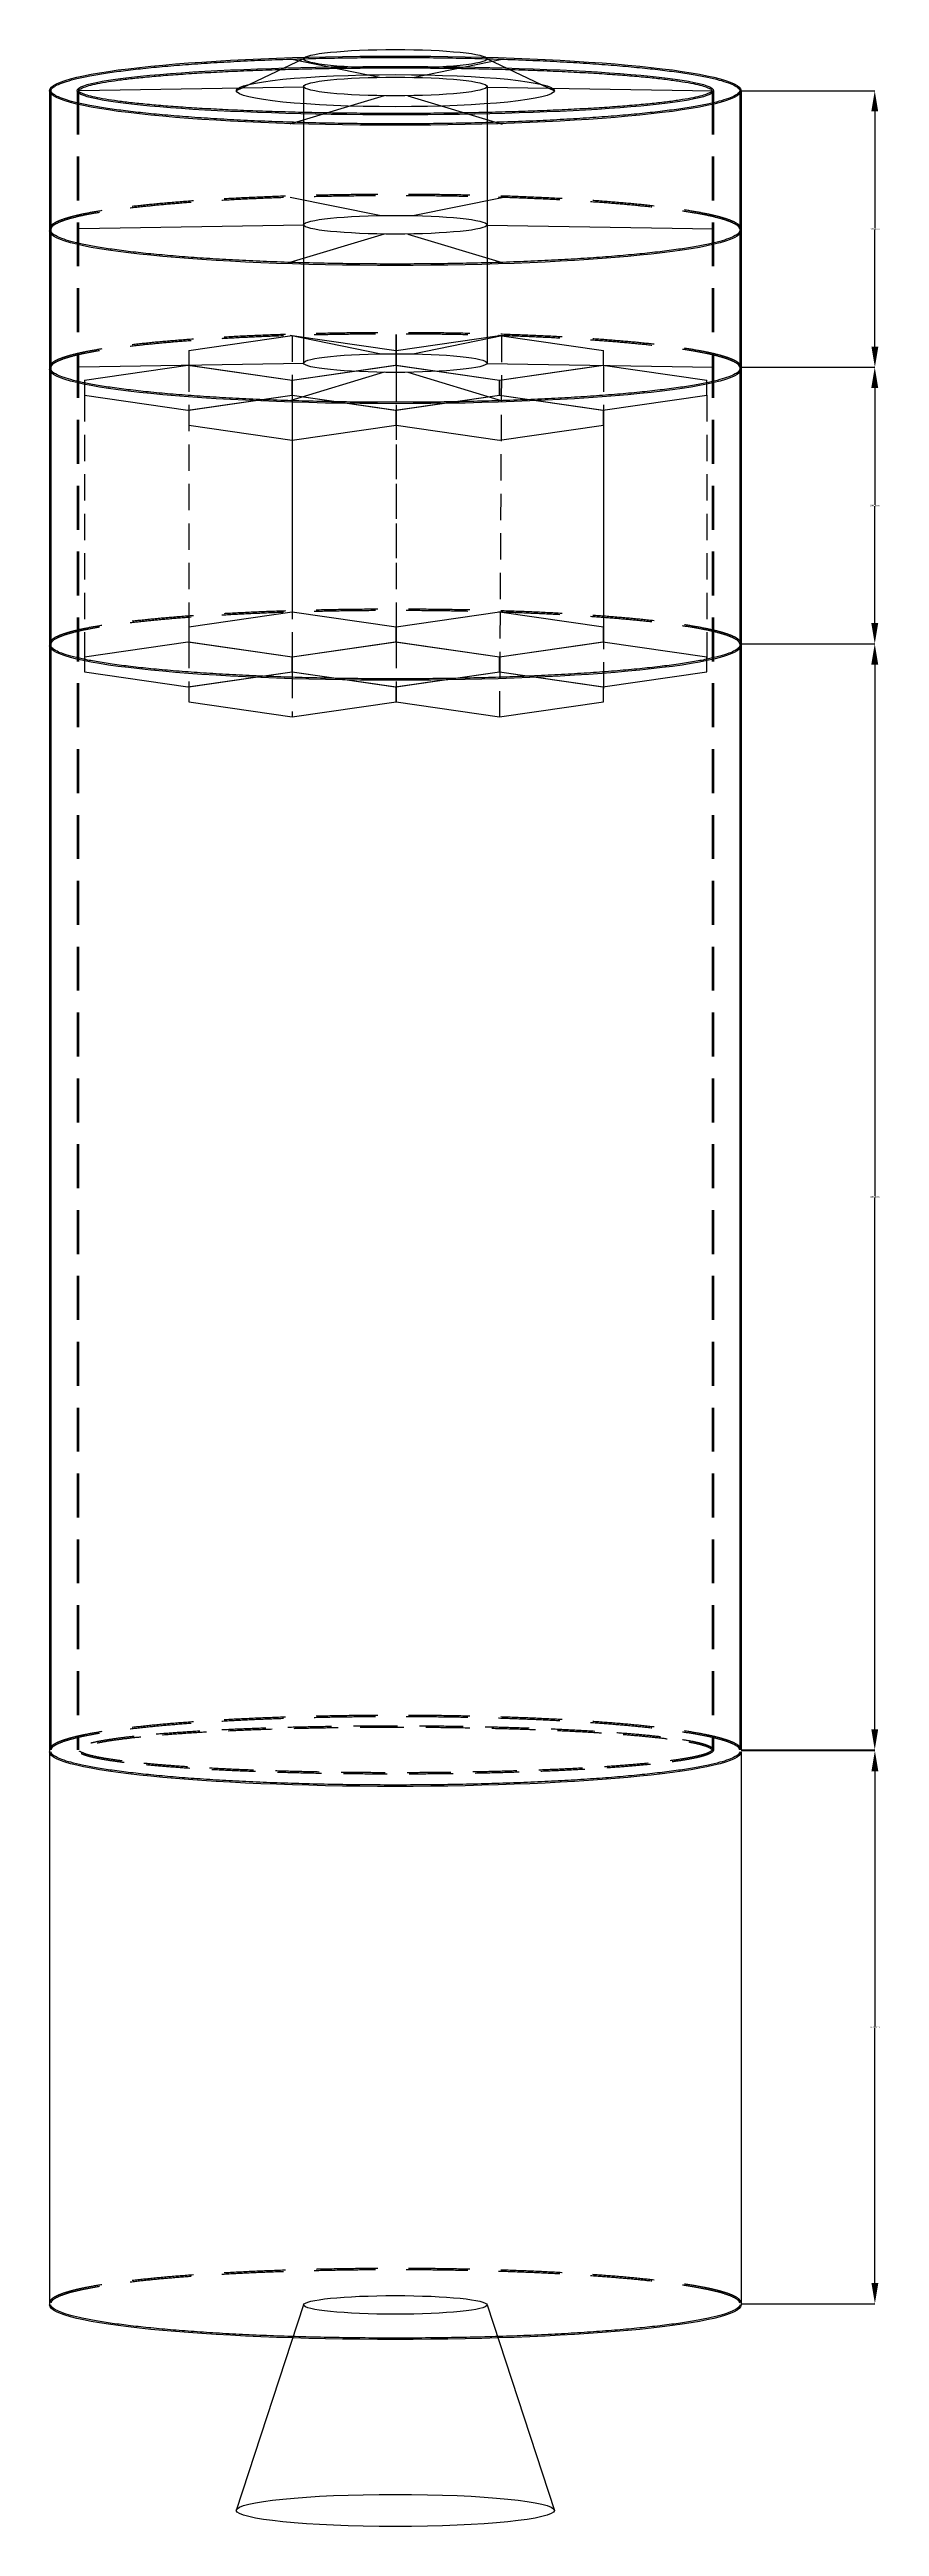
# Model space of a CAD drawing. Header units: inches. Extents: x -4186 to 68039, y -33263 to 5220.
# Drawn here: x 19129 to 25129, y -33263 to -15349 of the extents above; entities that cross this region are included whole.
import ezdxf

# ---------------------------------------------------------------- set-up
doc = ezdxf.new("R2010")
doc.units = ezdxf.units.IN
doc.header["$MEASUREMENT"] = 0
doc.linetypes.add('DASH2', pattern=[19.05, 12.7, -6.35])
for name, color, linetype in [('Compartment', 2, 'Continuous'), ('Skin', 3, 'Continuous'), ('SupportSystems', 5, 'Continuous'), ('Water', 4, 'Continuous')]:
    doc.layers.add(name, color=color, linetype=linetype)
doc.styles.add('Arial', font='Arial.ttf')
doc.dimstyles.new('BigDim', dxfattribs={"dimtxt": 10, "dimasz": 150, "dimexe": 0.18, "dimexo": 0.0625, "dimgap": 0.09, "dimtad": 0, "dimtih": 1, "dimtoh": 1, "dimdec": 1, "dimzin": 0, "dimdsep": 46, "dimtxsty": 'Arial', "dimcen": 0.09, "dimclrd": 4, "dimclre": 4, "dimadec": 0, "dimazin": 0, "dimtfac": 1, "dimtofl": 0, "dimtmove": 0, "dimatfit": 3, "dimfxl": 1, "dimtolj": 1, "dimtzin": 0, "dimarcsym": 0})

# ---------------------------------------------------------------- blocks, each defined once
blk = doc.blocks.new('*D14')
at = {"layer": 'Defpoints', "color": 0}
for p in [(24129, -15647), (24129, -17647), (25096, -17647)]:
    blk.add_point(p, dxfattribs=at)
at = {"layer": 'Skin', "color": 4, "lineweight": -2}
for p, q in [((24129, -15647), (25096, -15647)), ((25095, -15797), (25095, -16642)), ((25096, -17497), (25095, -16652)), ((24129, -17647), (25096, -17647))]:
    blk.add_line(p, q, dxfattribs=at)
at = {"layer": 'Skin', "color": 4}
for points in [[(25120, -15797), (25070, -15797), (25095, -15647)], [(25071, -17497), (25121, -17497), (25096, -17647)]]:
    blk.add_solid(points, dxfattribs=at)
at = {"layer": 'Skin', "color": 0, "insert": (25095, -16647), "char_height": 10, "attachment_point": 5, "style": 'Arial'}
blk.add_mtext('\\A1;2000.0mm', dxfattribs=at)
blk = doc.blocks.new('*D15')
at = {"layer": 'Defpoints', "color": 0}
for p in [(24129, -17647), (24129, -19647), (25095, -19647)]:
    blk.add_point(p, dxfattribs=at)
at = {"layer": 'Skin', "color": 4, "lineweight": -2}
for p, q in [((24129, -17647), (25096, -17647)), ((25095, -17797), (25095, -18642)), ((25095, -19497), (25095, -18652)), ((24129, -19647), (25096, -19647))]:
    blk.add_line(p, q, dxfattribs=at)
at = {"layer": 'Skin', "color": 4}
for points in [[(25120, -17797), (25070, -17797), (25095, -17647)], [(25070, -19497), (25120, -19497), (25095, -19647)]]:
    blk.add_solid(points, dxfattribs=at)
at = {"layer": 'Skin', "color": 0, "insert": (25095, -18647), "char_height": 10, "attachment_point": 5, "style": 'Arial'}
blk.add_mtext('\\A1;2000.0mm', dxfattribs=at)
blk = doc.blocks.new('*D16')
at = {"layer": 'Defpoints', "color": 0}
for p in [(24129, -19647), (24129, -27647), (25095, -27647)]:
    blk.add_point(p, dxfattribs=at)
at = {"layer": 'Skin', "color": 4, "lineweight": -2}
for p, q in [((24129, -19647), (25096, -19647)), ((25095, -19797), (25095, -23642)), ((25095, -27497), (25095, -23652)), ((24129, -27647), (25096, -27647))]:
    blk.add_line(p, q, dxfattribs=at)
at = {"layer": 'Skin', "color": 4}
for points in [[(25120, -19797), (25070, -19797), (25095, -19647)], [(25070, -27497), (25120, -27497), (25095, -27647)]]:
    blk.add_solid(points, dxfattribs=at)
at = {"layer": 'Skin', "color": 0, "insert": (25095, -23647), "char_height": 10, "attachment_point": 5, "style": 'Arial'}
blk.add_mtext('\\A1;8000.0mm', dxfattribs=at)
blk = doc.blocks.new('*D21')
at = {"layer": 'Defpoints', "color": 0}
for p in [(24129, -27652), (24129, -31652), (25096, -31652)]:
    blk.add_point(p, dxfattribs=at)
at = {"layer": 'Skin', "color": 4, "lineweight": -2}
for p, q in [((24129, -27652), (25096, -27652)), ((25096, -27802), (25096, -29646)), ((25096, -31502), (25096, -29657)), ((24129, -31652), (25096, -31652))]:
    blk.add_line(p, q, dxfattribs=at)
at = {"layer": 'Skin', "color": 4}
for points in [[(25121, -27802), (25071, -27802), (25096, -27652)], [(25071, -31502), (25121, -31502), (25096, -31652)]]:
    blk.add_solid(points, dxfattribs=at)
at = {"layer": 'Skin', "color": 0, "insert": (25096, -29652), "char_height": 10, "attachment_point": 5, "style": 'Arial'}
blk.add_mtext('\\A1;4000.0mm', dxfattribs=at)

msp = doc.modelspace()

# ---------------------------------------------------------------- hatches: boundary and pattern name
at = {"layer": 'Water', "linetype": 'DASH2', "ltscale": 5}
h = msp.add_hatch(dxfattribs=at)
h.set_pattern_fill('ANSI37', color=256, scale=500, style=0)
h.set_pattern_definition([(45, (-1250, 0), (-44.19417, 44.19417), []), (135, (-1250, 0), (-44.19417, -44.19417), [])])
edge = h.paths.add_edge_path()
edge.add_line((19328.59, -15646.75), (19328.59, -27646.75))
edge = h.paths.add_edge_path()
edge.add_line((19138.59, -15646.75), (19138.59, -27646.75))
h = msp.add_hatch(dxfattribs=at)
h.set_pattern_fill('ANSI37', color=256, scale=500, angle=180, style=0)
h.set_pattern_definition([(135, (44507.186, 0), (44.19417, 44.19417), []), (45, (44507.186, 0), (44.19417, -44.19417), [])])
edge = h.paths.add_edge_path()
edge.add_line((23928.59, -15646.75), (23928.59, -27646.75))
edge = h.paths.add_edge_path()
edge.add_line((24118.59, -15646.75), (24118.59, -27646.75))

# ---------------------------------------------------------------- linework, layer by layer
at = {"layer": 'Compartment'}
for p, q in [((21513.81, -15550.3), (20867.98, -15418.6)), ((21754.27, -15550.5), (22401.1, -15418.6)), ((20966.63, -15620.43), (19342.24, -15646.75)), ((21548.4, -15683.72), (20866.99, -15888.78)), ((21720.18, -15683.57), (22402.09, -15888.78)), ((22290.66, -15620.24), (23926.85, -15646.75)), ((21513.81, -16550.3), (20867.98, -16418.6)), ((21754.27, -16550.5), (22401.1, -16418.6)), ((20966.63, -16620.43), (19342.24, -16646.75)), ((22290.66, -16620.24), (23926.85, -16646.75)), ((21548.4, -16683.72), (20866.99, -16888.78)), ((21720.18, -16683.57), (22402.09, -16888.78)), ((21513.81, -17550.3), (20867.98, -17418.6)), ((21634.54, -17549.28), (21634.54, -17409.28)), ((21754.27, -17550.5), (22401.1, -17418.6)), ((20966.63, -17620.43), (19342.24, -17646.75)), ((21548.4, -17683.72), (20866.99, -17888.78)), ((21634.54, -17691.57), (21634.54, -17900.67)), ((21720.18, -17683.57), (22402.09, -17888.78)), ((22290.66, -17620.24), (23926.85, -17646.75)), ((19381.57, -17741.39), (19381.57, -17849.65)), ((23881.57, -17849.65), (23881.57, -17741.39)), ((19381.57, -19741.39), (19381.57, -19849.65)), ((23881.57, -19849.65), (23881.57, -19741.39))]:
    msp.add_line(p, q, dxfattribs=at)
at = {"layer": 'Compartment', "color": 46}
for p, q in [((20134.54, -17524.89), (20881.57, -17416.63)), ((20134.54, -17524.89), (20134.54, -17633.14)), ((20881.57, -17416.63), (21634.54, -17524.89)), ((21634.54, -17524.89), (22381.57, -17416.63)), ((21634.54, -17633.14), (21634.54, -17524.89)), ((21634.54, -17524.89), (21634.54, -17633.14)), ((22381.57, -17416.63), (23134.54, -17524.89)), ((23134.54, -17633.14), (23134.54, -17524.89)), ((19381.57, -17741.39), (20128.59, -17633.14)), ((20128.59, -17633.14), (20881.57, -17741.39)), ((20134.54, -17633.14), (20881.57, -17741.39)), ((20881.57, -17741.39), (21628.59, -17633.14)), ((20881.57, -17741.39), (21634.54, -17633.14)), ((21628.59, -17633.14), (22381.57, -17741.39)), ((21634.54, -17633.14), (22381.57, -17741.39)), ((22381.57, -17741.39), (23128.59, -17633.14)), ((22381.57, -17741.39), (23134.54, -17633.14)), ((23128.59, -17633.14), (23881.57, -17741.39)), ((19381.57, -17849.65), (20128.59, -17957.9)), ((20128.59, -17957.9), (20881.57, -17849.65)), ((20134.54, -17957.9), (20881.57, -17849.65)), ((20881.57, -17741.39), (20881.57, -17849.65)), ((20881.57, -17849.65), (20881.57, -17741.39)), ((20881.57, -17849.65), (21634.54, -17957.9)), ((20881.57, -17849.65), (21628.59, -17957.9)), ((21628.59, -17957.9), (22381.57, -17849.65)), ((21634.54, -17957.9), (22381.57, -17849.65)), ((22381.57, -17849.65), (22381.57, -17741.39)), ((22381.57, -17741.39), (22381.57, -17849.65)), ((22381.57, -17849.65), (23128.59, -17957.9)), ((22381.57, -17849.65), (23134.54, -17957.9)), ((23128.59, -17957.9), (23881.57, -17849.65)), ((20134.54, -17957.9), (20134.54, -18066.15)), ((20134.54, -18066.15), (20881.57, -18174.41)), ((20881.57, -18174.41), (21634.54, -18066.15)), ((21634.54, -18066.15), (21634.54, -17957.9)), ((21634.54, -17957.9), (21634.54, -18066.15)), ((21634.54, -18066.15), (22381.57, -18174.41)), ((22381.57, -18174.41), (23134.54, -18066.15)), ((23134.54, -18066.15), (23134.54, -17957.9)), ((20134.54, -19524.89), (20881.57, -19416.63)), ((20134.54, -19524.89), (20134.54, -19633.14)), ((20881.57, -19416.63), (21634.54, -19524.89)), ((21634.54, -19524.89), (22381.57, -19416.63)), ((21634.54, -19633.14), (21634.54, -19524.89)), ((21634.54, -19524.89), (21634.54, -19633.14)), ((22381.57, -19416.63), (23134.54, -19524.89)), ((23134.54, -19633.14), (23134.54, -19524.89)), ((19381.57, -19741.39), (20128.59, -19633.14)), ((20128.59, -19633.14), (20881.57, -19741.39)), ((20134.54, -19633.14), (20881.57, -19741.39)), ((20881.57, -19741.39), (21628.59, -19633.14)), ((20881.57, -19741.39), (21634.54, -19633.14)), ((21628.59, -19633.14), (22381.57, -19741.39)), ((21634.54, -19633.14), (22381.57, -19741.39)), ((22381.57, -19741.39), (23128.59, -19633.14)), ((22381.57, -19741.39), (23134.54, -19633.14)), ((23128.59, -19633.14), (23881.57, -19741.39)), ((19381.57, -19849.65), (20128.59, -19957.9)), ((20128.59, -19957.9), (20881.57, -19849.65)), ((20134.54, -19957.9), (20881.57, -19849.65)), ((20881.57, -19741.39), (20881.57, -19849.65)), ((20881.57, -19849.65), (20881.57, -19741.39)), ((20881.57, -19849.65), (21634.54, -19957.9)), ((20881.57, -19849.65), (21628.59, -19957.9)), ((21628.59, -19957.9), (22381.57, -19849.65)), ((21634.54, -19957.9), (22381.57, -19849.65)), ((22381.57, -19849.65), (22381.57, -19741.39)), ((22381.57, -19741.39), (22381.57, -19849.65)), ((22381.57, -19849.65), (23134.54, -19957.9)), ((22381.57, -19849.65), (23128.59, -19957.9)), ((23128.59, -19957.9), (23881.57, -19849.65)), ((20134.54, -19957.9), (20134.54, -20066.15)), ((21634.54, -20066.15), (21634.54, -19957.9)), ((21634.54, -19957.9), (21634.54, -20066.15)), ((23134.54, -20066.15), (23134.54, -19957.9)), ((20134.54, -20066.15), (20881.57, -20174.41)), ((20881.57, -20174.41), (21634.54, -20066.15)), ((21634.54, -20066.15), (22381.57, -20174.41)), ((22381.57, -20174.41), (23134.54, -20066.15))]:
    msp.add_line(p, q, dxfattribs=at)
at = {"layer": 'Compartment', "color": 46, "linetype": 'DASH2', "ltscale": 15}
for p, q in [((20881.57, -17416.63), (20881.57, -19416.63)), ((21634.54, -17409.28), (21634.54, -19066.15)), ((22397.01, -17418.85), (22381.57, -20174.41)), ((20134.54, -17633.14), (20134.54, -20066.15)), ((21634.54, -17633.14), (21634.54, -20066.15)), ((23134.54, -17633.14), (23134.54, -19633.14)), ((19381.57, -17849.65), (19381.57, -19849.65)), ((20881.57, -17849.65), (20881.57, -20174.41)), ((23881.57, -17849.65), (23881.57, -19849.65)), ((23134.54, -18066.15), (23134.54, -20066.15))]:
    msp.add_line(p, q, dxfattribs=at)
at = {"layer": 'Skin'}
for p, q in [((20965.64, -15416.75), (20478.59, -15646.75)), ((22291.55, -15416.75), (22778.59, -15646.75)), ((19128.59, -15646.75), (19128.59, -27646.75)), ((19138.59, -15646.75), (19138.59, -27646.75)), ((20965.64, -15616.75), (20965.64, -17616.75)), ((22291.55, -15616.75), (22291.55, -17616.75)), ((24118.59, -15646.75), (24118.59, -27646.75)), ((24128.59, -15646.75), (24128.59, -27646.75)), ((19128.59, -27646.75), (19128.59, -31660.67)), ((24128.59, -27660.67), (24128.59, -31660.67))]:
    msp.add_line(p, q, dxfattribs=at)
at = {"layer": 'Skin', "linetype": 'DASH2', "ltscale": 25}
for p, q in [((19328.59, -15646.75), (19328.59, -27646.75)), ((19338.59, -15646.75), (19338.59, -27646.75)), ((23918.59, -15646.75), (23918.59, -27646.75)), ((23928.59, -15646.75), (23928.59, -27646.75))]:
    msp.add_line(p, q, dxfattribs=at)
at = {"layer": 'Skin'}
for centre, major_axis, ratio in [((21628.59, -15646.75), (2500, 0), 0.1), ((21628.59, -15416.75), (662.96, 0), 0.10176594), ((21628.59, -15646.75), (2300, 0), 0.07608696), ((21628.59, -15646.75), (1150, 0), 0.10097911), ((21628.59, -15616.75), (662.96, 0), 0.10176594)]:
    msp.add_ellipse(centre, major_axis=major_axis, ratio=ratio, dxfattribs=at)
at = {"layer": 'Skin', "linetype": 'DASH2', "ltscale": 35}
for centre in [(21628.59, -16646.75), (21628.59, -17646.75), (21628.59, -19646.75), (21628.59, -27646.75), (21628.59, -31646.75)]:
    msp.add_ellipse(centre, major_axis=(2500, 0), ratio=0.1, start_param=0, end_param=3.14159265, dxfattribs=at)
at = {"layer": 'Skin', "ltscale": 25}
for centre in [(21628.59, -16616.75), (21628.59, -17616.75)]:
    msp.add_ellipse(centre, major_axis=(662.96, 0), ratio=0.10176594, dxfattribs=at)
at = {"layer": 'Skin', "extrusion": (0, 0, -1)}
for centre in [(21628.59, -16660.67), (21628.59, -17660.67), (21628.59, -19660.67), (21628.59, -27660.67), (21628.59, -31660.67)]:
    msp.add_ellipse(centre, major_axis=(2500, 0), ratio=0.1, start_param=0, end_param=3.14159265, dxfattribs=at)
at = {"layer": 'Skin', "linetype": 'DASH2', "ltscale": 25}
msp.add_ellipse((21628.59, -27646.75), major_axis=(2300, 0), ratio=0.07608696, dxfattribs=at)
at = {"layer": 'Skin', "end_tangent": (0, 1)}
for points, start_tangent in [([(24118.59, -15646.75), (24111.33, -15631.29), (24084.66, -15611.46), (24037.55, -15590.54), (23970.98, -15569.74), (23885.76, -15549.49), (23782.7, -15530.01), (23662.67, -15511.5), (23526.65, -15494.11), (23375.72, -15477.98), (23211.09, -15463.24), (23034.04, -15450.02), (22845.97, -15438.4), (22648.36, -15428.5), (22442.75, -15420.38), (22230.76, -15414.11), (22014.06, -15409.74), (21794.33, -15407.3), (21573.31, -15406.81), (21352.72, -15408.27), (21134.29, -15411.68), (20919.73, -15417.01), (20710.73, -15424.21), (20508.93, -15433.23), (20315.9, -15444), (20133.16, -15456.43), (19962.15, -15470.43), (19804.21, -15485.88), (19660.59, -15502.65), (19532.44, -15520.62), (19420.78, -15539.64), (19326.53, -15559.53), (19250.54, -15580.09), (19193.59, -15601.02), (19156.58, -15621.66), (19140.18, -15639.74), (19140.18, -15653.76), (19156.58, -15671.83), (19193.59, -15692.47), (19250.54, -15713.4), (19326.53, -15733.96), (19420.78, -15753.85), (19532.44, -15772.87), (19660.59, -15790.84), (19804.21, -15807.62), (19962.15, -15823.07), (20133.16, -15837.06), (20315.9, -15849.49), (20508.93, -15860.26), (20710.73, -15869.28), (20919.73, -15876.48), (21134.29, -15881.81), (21352.72, -15885.22), (21573.31, -15886.69), (21794.33, -15886.2), (22014.06, -15883.76), (22230.76, -15879.38), (22442.75, -15873.11), (22648.36, -15864.99), (22845.97, -15855.09), (23034.04, -15843.48), (23211.09, -15830.25), (23375.72, -15815.52), (23526.65, -15799.39), (23662.67, -15781.99), (23782.7, -15763.48), (23885.76, -15744.01), (23970.98, -15723.75), (24037.55, -15702.96), (24084.66, -15682.04), (24111.33, -15662.2), (24118.59, -15646.75)], (0, 1)), ([(23918.59, -15646.75), (23913.08, -15638.87), (23888.75, -15625.14), (23845.32, -15610.46), (23783.98, -15595.88), (23705.5, -15581.69), (23610.63, -15568.05), (23500.16, -15555.08), (23374.99, -15542.91), (23236.11, -15531.61), (23084.62, -15521.3), (22921.71, -15512.04), (22748.67, -15503.91), (22566.85, -15496.98), (22377.67, -15491.29), (22182.63, -15486.9), (21983.25, -15483.84), (21781.09, -15482.13), (21577.73, -15481.79), (21374.77, -15482.82), (21173.8, -15485.2), (20976.4, -15488.93), (20784.1, -15493.97), (20598.42, -15500.29), (20420.81, -15507.83), (20252.67, -15516.53), (20095.32, -15526.33), (19949.99, -15537.14), (19817.83, -15548.89), (19699.89, -15561.47), (19597.12, -15574.79), (19510.35, -15588.72), (19440.35, -15603.13), (19387.86, -15617.82), (19353.78, -15632.27), (19339.49, -15644.04), (19339.49, -15649.46), (19353.78, -15661.22), (19387.86, -15675.68), (19440.35, -15690.36), (19510.35, -15704.77), (19597.12, -15718.7), (19699.89, -15732.02), (19817.83, -15744.6), (19949.99, -15756.35), (20095.32, -15767.16), (20252.67, -15776.96), (20420.81, -15785.67), (20598.42, -15793.2), (20784.1, -15799.52), (20976.4, -15804.56), (21173.8, -15808.29), (21374.77, -15810.68), (21577.73, -15811.7), (21781.09, -15811.36), (21983.25, -15809.65), (22182.63, -15806.59), (22377.67, -15802.2), (22566.85, -15796.52), (22748.67, -15789.58), (22921.71, -15781.46), (23084.62, -15772.2), (23236.11, -15761.88), (23374.99, -15750.59), (23500.16, -15738.41), (23610.63, -15725.44), (23705.5, -15711.8), (23783.98, -15697.61), (23845.32, -15683.03), (23888.75, -15668.36), (23913.08, -15654.62), (23918.59, -15646.75)], (0, 1)), ([(24118.59, -16660.67), (24111.55, -16675.87), (24085.68, -16695.38), (24039.91, -16716.01), (23975.18, -16736.53), (23892.27, -16756.55), (23791.95, -16775.82), (23675.06, -16794.16), (23542.52, -16811.44), (23395.36, -16827.5), (23234.73, -16842.22), (23061.84, -16855.48), (22878.02, -16867.19), (22684.67, -16877.26), (22483.28, -16885.6), (22275.37, -16892.15), (22062.54, -16896.87), (21846.39, -16899.72), (21628.59, -16900.67), (21410.79, -16899.72), (21194.65, -16896.87), (20981.81, -16892.15), (20773.91, -16885.6), (20572.51, -16877.26), (20379.17, -16867.19), (20195.35, -16855.48), (20022.46, -16842.22), (19861.82, -16827.5), (19714.67, -16811.44), (19582.13, -16794.16), (19465.24, -16775.82), (19364.92, -16756.55), (19282.01, -16736.53), (19217.27, -16716.01), (19171.51, -16695.38), (19145.63, -16675.87), (19138.59, -16660.67)], (0, -1)), ([(24118.59, -17660.67), (24111.55, -17675.87), (24085.68, -17695.38), (24039.91, -17716.01), (23975.18, -17736.53), (23892.27, -17756.55), (23791.95, -17775.82), (23675.06, -17794.16), (23542.52, -17811.44), (23395.36, -17827.5), (23234.73, -17842.22), (23061.84, -17855.48), (22878.02, -17867.19), (22684.67, -17877.26), (22483.28, -17885.6), (22275.37, -17892.15), (22062.54, -17896.87), (21846.39, -17899.72), (21628.59, -17900.67), (21410.79, -17899.72), (21194.65, -17896.87), (20981.81, -17892.15), (20773.91, -17885.6), (20572.51, -17877.26), (20379.17, -17867.19), (20195.35, -17855.48), (20022.46, -17842.22), (19861.82, -17827.5), (19714.67, -17811.44), (19582.13, -17794.16), (19465.24, -17775.82), (19364.92, -17756.55), (19282.01, -17736.53), (19217.27, -17716.01), (19171.51, -17695.38), (19145.63, -17675.87), (19138.59, -17660.67)], (0, -1)), ([(24118.59, -19660.67), (24111.55, -19675.87), (24085.68, -19695.38), (24039.91, -19716.01), (23975.18, -19736.53), (23892.27, -19756.55), (23791.95, -19775.82), (23675.06, -19794.16), (23542.52, -19811.44), (23395.36, -19827.5), (23234.73, -19842.22), (23061.84, -19855.48), (22878.02, -19867.19), (22684.67, -19877.26), (22483.28, -19885.6), (22275.37, -19892.15), (22062.54, -19896.87), (21846.39, -19899.72), (21628.59, -19900.67), (21410.79, -19899.72), (21194.65, -19896.87), (20981.81, -19892.15), (20773.91, -19885.6), (20572.51, -19877.26), (20379.17, -19867.19), (20195.35, -19855.48), (20022.46, -19842.22), (19861.82, -19827.5), (19714.67, -19811.44), (19582.13, -19794.16), (19465.24, -19775.82), (19364.92, -19756.55), (19282.01, -19736.53), (19217.27, -19716.01), (19171.51, -19695.38), (19145.63, -19675.87), (19138.59, -19660.67)], (0, -1)), ([(24118.59, -27660.67), (24111.55, -27675.87), (24085.68, -27695.38), (24039.91, -27716.01), (23975.18, -27736.53), (23892.27, -27756.55), (23791.95, -27775.82), (23675.06, -27794.16), (23542.52, -27811.44), (23395.36, -27827.5), (23234.73, -27842.22), (23061.84, -27855.48), (22878.02, -27867.19), (22684.67, -27877.26), (22483.28, -27885.6), (22275.37, -27892.15), (22062.54, -27896.87), (21846.39, -27899.72), (21628.59, -27900.67), (21410.79, -27899.72), (21194.65, -27896.87), (20981.81, -27892.15), (20773.91, -27885.6), (20572.51, -27877.26), (20379.17, -27867.19), (20195.35, -27855.48), (20022.46, -27842.22), (19861.82, -27827.5), (19714.67, -27811.44), (19582.13, -27794.16), (19465.24, -27775.82), (19364.92, -27756.55), (19282.01, -27736.53), (19217.27, -27716.01), (19171.51, -27695.38), (19145.63, -27675.87), (19138.59, -27660.67)], (0, -1)), ([(24118.59, -31660.67), (24111.55, -31675.87), (24085.68, -31695.38), (24039.91, -31716.01), (23975.18, -31736.53), (23892.27, -31756.55), (23791.95, -31775.82), (23675.06, -31794.16), (23542.52, -31811.44), (23395.36, -31827.5), (23234.73, -31842.22), (23061.84, -31855.48), (22878.02, -31867.19), (22684.67, -31877.26), (22483.28, -31885.6), (22275.37, -31892.15), (22062.54, -31896.87), (21846.39, -31899.72), (21628.59, -31900.67), (21410.79, -31899.72), (21194.65, -31896.87), (20981.81, -31892.15), (20773.91, -31885.6), (20572.51, -31877.26), (20379.17, -31867.19), (20195.35, -31855.48), (20022.46, -31842.22), (19861.82, -31827.5), (19714.67, -31811.44), (19582.13, -31794.16), (19465.24, -31775.82), (19364.92, -31756.55), (19282.01, -31736.53), (19217.27, -31716.01), (19171.51, -31695.38), (19145.63, -31675.87), (19138.59, -31660.67)], (0, -1))]:
    msp.add_spline(points, degree=3, dxfattribs=dict(at, start_tangent=start_tangent))
at = {"layer": 'Skin', "linetype": 'DASH2', "ltscale": 35, "start_tangent": (0, 1), "end_tangent": (0, -1)}
for points in [[(24118.59, -16646.75), (24111.55, -16631.54), (24085.68, -16612.03), (24039.91, -16591.41), (23975.18, -16570.88), (23892.27, -16550.87), (23791.95, -16531.6), (23675.06, -16513.25), (23542.52, -16495.98), (23395.36, -16479.92), (23234.73, -16465.2), (23061.84, -16451.93), (22878.02, -16440.22), (22684.67, -16430.16), (22483.28, -16421.82), (22275.37, -16415.26), (22062.54, -16410.54), (21846.39, -16407.7), (21628.59, -16406.75), (21410.79, -16407.7), (21194.65, -16410.54), (20981.81, -16415.26), (20773.91, -16421.82), (20572.51, -16430.16), (20379.17, -16440.22), (20195.35, -16451.93), (20022.46, -16465.2), (19861.82, -16479.92), (19714.67, -16495.98), (19582.13, -16513.25), (19465.24, -16531.6), (19364.92, -16550.87), (19282.01, -16570.88), (19217.27, -16591.41), (19171.51, -16612.03), (19145.63, -16631.54), (19138.59, -16646.75)], [(24118.59, -17646.75), (24111.55, -17631.54), (24085.68, -17612.03), (24039.91, -17591.41), (23975.18, -17570.88), (23892.27, -17550.87), (23791.95, -17531.6), (23675.06, -17513.25), (23542.52, -17495.98), (23395.36, -17479.92), (23234.73, -17465.2), (23061.84, -17451.93), (22878.02, -17440.22), (22684.67, -17430.16), (22483.28, -17421.82), (22275.37, -17415.26), (22062.54, -17410.54), (21846.39, -17407.7), (21628.59, -17406.75), (21410.79, -17407.7), (21194.65, -17410.54), (20981.81, -17415.26), (20773.91, -17421.82), (20572.51, -17430.16), (20379.17, -17440.22), (20195.35, -17451.93), (20022.46, -17465.2), (19861.82, -17479.92), (19714.67, -17495.98), (19582.13, -17513.25), (19465.24, -17531.6), (19364.92, -17550.87), (19282.01, -17570.88), (19217.27, -17591.41), (19171.51, -17612.03), (19145.63, -17631.54), (19138.59, -17646.75)], [(24118.59, -19646.75), (24111.55, -19631.54), (24085.68, -19612.03), (24039.91, -19591.41), (23975.18, -19570.88), (23892.27, -19550.87), (23791.95, -19531.6), (23675.06, -19513.25), (23542.52, -19495.98), (23395.36, -19479.92), (23234.73, -19465.2), (23061.84, -19451.93), (22878.02, -19440.22), (22684.67, -19430.16), (22483.28, -19421.82), (22275.37, -19415.26), (22062.54, -19410.54), (21846.39, -19407.7), (21628.59, -19406.75), (21410.79, -19407.7), (21194.65, -19410.54), (20981.81, -19415.26), (20773.91, -19421.82), (20572.51, -19430.16), (20379.17, -19440.22), (20195.35, -19451.93), (20022.46, -19465.2), (19861.82, -19479.92), (19714.67, -19495.98), (19582.13, -19513.25), (19465.24, -19531.6), (19364.92, -19550.87), (19282.01, -19570.88), (19217.27, -19591.41), (19171.51, -19612.03), (19145.63, -19631.54), (19138.59, -19646.75)], [(24118.59, -27646.75), (24111.55, -27631.54), (24085.68, -27612.03), (24039.91, -27591.41), (23975.18, -27570.88), (23892.27, -27550.87), (23791.95, -27531.6), (23675.06, -27513.25), (23542.52, -27495.98), (23395.36, -27479.92), (23234.73, -27465.2), (23061.84, -27451.93), (22878.02, -27440.22), (22684.67, -27430.16), (22483.28, -27421.82), (22275.37, -27415.26), (22062.54, -27410.54), (21846.39, -27407.7), (21628.59, -27406.75), (21410.79, -27407.7), (21194.65, -27410.54), (20981.81, -27415.26), (20773.91, -27421.82), (20572.51, -27430.16), (20379.17, -27440.22), (20195.35, -27451.93), (20022.46, -27465.2), (19861.82, -27479.92), (19714.67, -27495.98), (19582.13, -27513.25), (19465.24, -27531.6), (19364.92, -27550.87), (19282.01, -27570.88), (19217.27, -27591.41), (19171.51, -27612.03), (19145.63, -27631.54), (19138.59, -27646.75)], [(24118.59, -31646.75), (24111.55, -31631.54), (24085.68, -31612.03), (24039.91, -31591.41), (23975.18, -31570.88), (23892.27, -31550.87), (23791.95, -31531.6), (23675.06, -31513.25), (23542.52, -31495.98), (23395.36, -31479.92), (23234.73, -31465.2), (23061.84, -31451.93), (22878.02, -31440.22), (22684.67, -31430.16), (22483.28, -31421.82), (22275.37, -31415.26), (22062.54, -31410.54), (21846.39, -31407.7), (21628.59, -31406.75), (21410.79, -31407.7), (21194.65, -31410.54), (20981.81, -31415.26), (20773.91, -31421.82), (20572.51, -31430.16), (20379.17, -31440.22), (20195.35, -31451.93), (20022.46, -31465.2), (19861.82, -31479.92), (19714.67, -31495.98), (19582.13, -31513.25), (19465.24, -31531.6), (19364.92, -31550.87), (19282.01, -31570.88), (19217.27, -31591.41), (19171.51, -31612.03), (19145.63, -31631.54), (19138.59, -31646.75)]]:
    msp.add_spline(points, degree=3, dxfattribs=at)
at = {"layer": 'Skin', "linetype": 'DASH2', "ltscale": 25, "start_tangent": (0, 1), "end_tangent": (0, 1)}
msp.add_spline([(23918.59, -27646.75), (23913.08, -27638.87), (23888.75, -27625.14), (23845.32, -27610.46), (23783.98, -27595.88), (23705.5, -27581.69), (23610.63, -27568.05), (23500.16, -27555.08), (23374.99, -27542.91), (23236.11, -27531.61), (23084.62, -27521.3), (22921.71, -27512.04), (22748.67, -27503.91), (22566.85, -27496.98), (22377.67, -27491.29), (22182.63, -27486.9), (21983.25, -27483.84), (21781.09, -27482.13), (21577.73, -27481.79), (21374.77, -27482.82), (21173.8, -27485.2), (20976.4, -27488.93), (20784.1, -27493.97), (20598.42, -27500.29), (20420.81, -27507.83), (20252.67, -27516.53), (20095.32, -27526.33), (19949.99, -27537.14), (19817.83, -27548.89), (19699.89, -27561.47), (19597.12, -27574.79), (19510.35, -27588.72), (19440.35, -27603.13), (19387.86, -27617.82), (19353.78, -27632.27), (19339.49, -27644.04), (19339.49, -27649.46), (19353.78, -27661.22), (19387.86, -27675.68), (19440.35, -27690.36), (19510.35, -27704.77), (19597.12, -27718.7), (19699.89, -27732.02), (19817.83, -27744.6), (19949.99, -27756.35), (20095.32, -27767.16), (20252.67, -27776.96), (20420.81, -27785.67), (20598.42, -27793.2), (20784.1, -27799.52), (20976.4, -27804.56), (21173.8, -27808.29), (21374.77, -27810.68), (21577.73, -27811.7), (21781.09, -27811.36), (21983.25, -27809.65), (22182.63, -27806.59), (22377.67, -27802.2), (22566.85, -27796.52), (22748.67, -27789.58), (22921.71, -27781.46), (23084.62, -27772.2), (23236.11, -27761.88), (23374.99, -27750.59), (23500.16, -27738.41), (23610.63, -27725.44), (23705.5, -27711.8), (23783.98, -27697.61), (23845.32, -27683.03), (23888.75, -27668.36), (23913.08, -27654.62), (23918.59, -27646.75)], degree=3, dxfattribs=at)
at = {"layer": 'SupportSystems'}
for p, q in [((20965.64, -31660.67), (20478.59, -33146.75)), ((22291.55, -31660.67), (22778.59, -33146.75))]:
    msp.add_line(p, q, dxfattribs=at)
for centre, major_axis, ratio in [((21628.59, -31660.67), (662.96, 0), 0.10176594), ((21628.59, -33146.75), (1150, 0), 0.10097911)]:
    msp.add_ellipse(centre, major_axis=major_axis, ratio=ratio, dxfattribs=at)

# ---------------------------------------------------------------- dimensions: what is measured, and where the dimension line sits
at = {"layer": 'Skin'}
dim = msp.add_aligned_dim(p1=(24128.59, -15646.75), p2=(24128.66, -17646.75), distance=966.86, dimstyle='BigDim', override={"dimpost": '<>mm'}, dxfattribs=at)
dim.commit()
dim.dimension.update_dxf_attribs({"geometry": '*D14', "text_midpoint": (25095.48, -16646.72)})
for base, p1, p2, picture, middle in [((25095.33, -19646.75), (24128.59, -17646.75), (24128.66, -19646.75), '*D15', (25095.33, -18646.75)), ((25095.33, -27646.75), (24128.59, -19646.75), (24128.59, -27646.75), '*D16', (25095.33, -23646.75)), ((25095.51, -31651.69), (24128.59, -27651.65), (24128.59, -31651.69), '*D21', (25095.51, -29651.67))]:
    dim = msp.add_linear_dim(base=base, p1=p1, p2=p2, angle=90, dimstyle='BigDim', override={"dimpost": '<>mm'}, dxfattribs=at)
    dim.commit()
    dim.dimension.update_dxf_attribs({"geometry": picture, "text_midpoint": middle})

doc.saveas('drawing.dxf')
